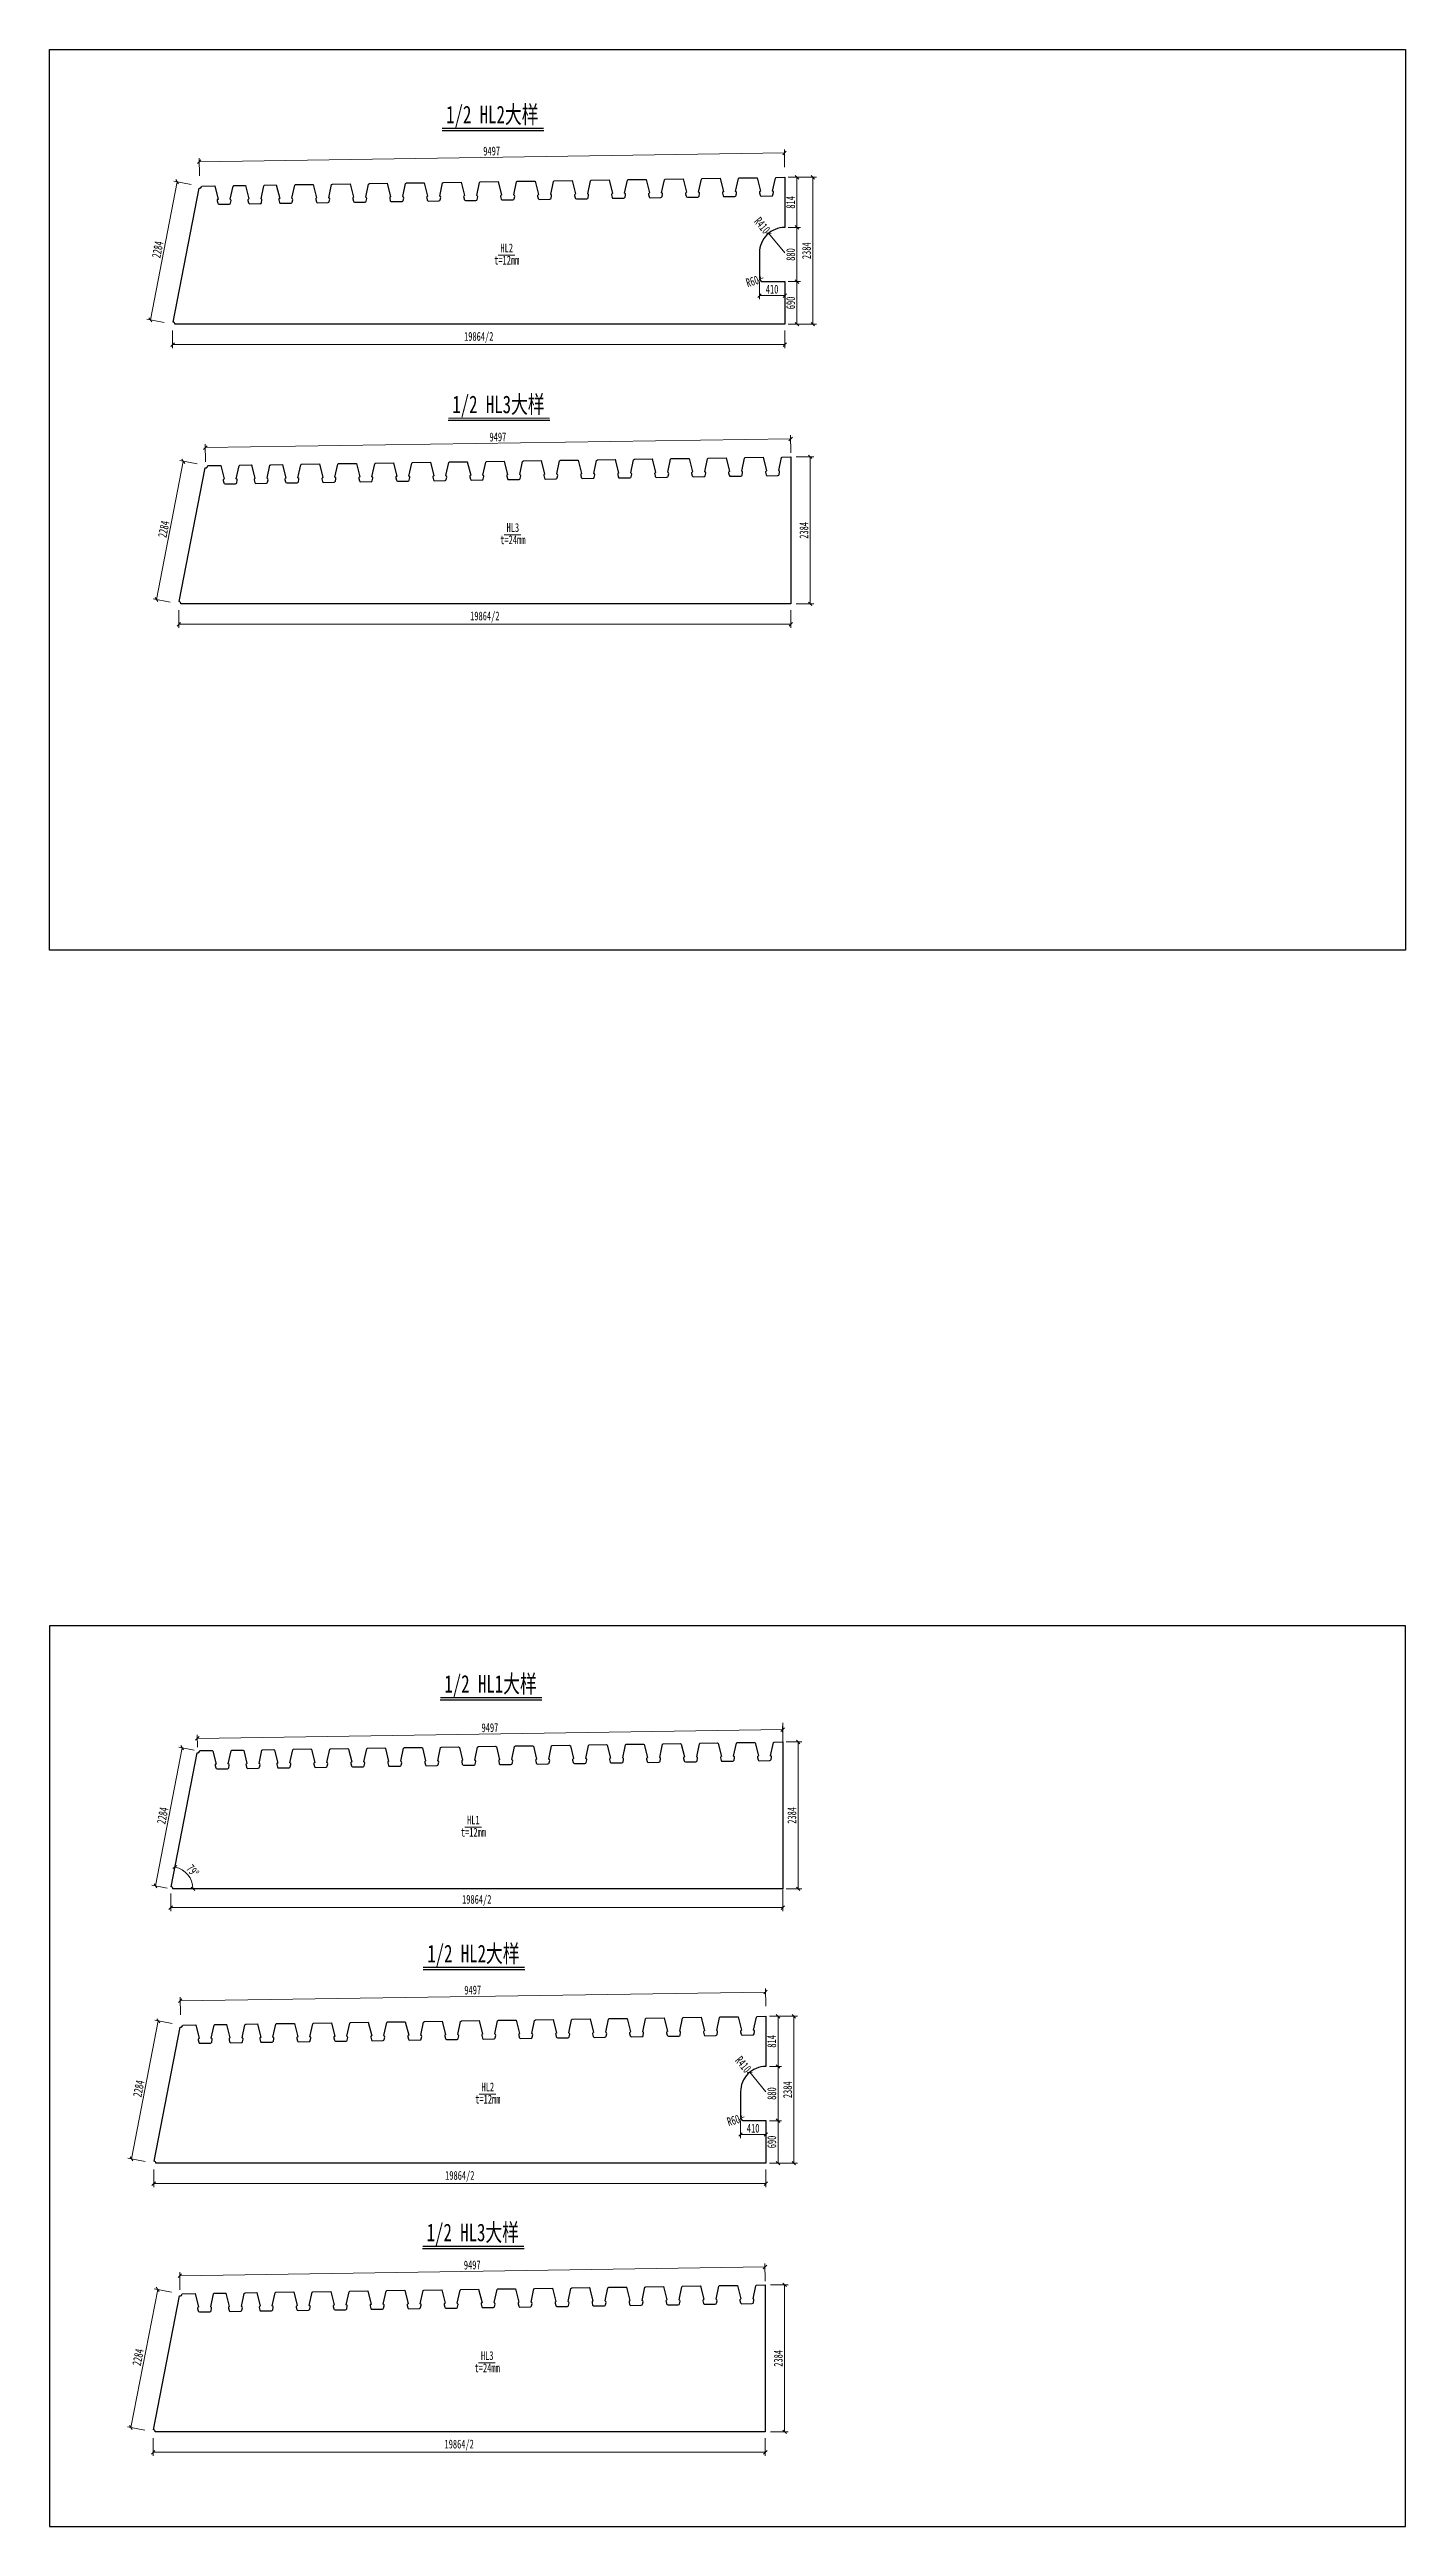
# Model space of a CAD drawing. Header units: millimetres. Extents: x -89049 to 410567, y -307459 to -100425.
# Drawn here: x 388567 to 410567, y -153251 to -113054 of the extents above; entities that cross this region are included whole.
import ezdxf
from ezdxf.enums import TextEntityAlignment as Align

# ---------------------------------------------------------------- set-up
doc = ezdxf.new("R2010")
doc.units = ezdxf.units.MM
doc.linetypes.add('CENTER2', pattern=[28.575, 19.05, -3.175, 3.175, -3.175])
doc.layers.get('Defpoints').update_dxf_attribs({"color": 8})
for name, color, linetype, lineweight in [('中心线', 2, 'CENTER2', 15), ('文字', 7, 'Continuous', 15), ('标注线及字体', 2, 'Continuous', 15), ('桥 构造粗实', 1, 'Continuous', 30), ('细实线', 4, 'Continuous', 15), ('钢板粗线', 1, 'Continuous', 25)]:
    doc.layers.add(name, color=color, linetype=linetype, lineweight=lineweight)
doc.styles.add('111', font='', dxfattribs={"width": 0.7})
doc.styles.add('BM_Dim', font='', dxfattribs={"width": 0.85})
doc.styles.get('111').set_extended_font_data('仿宋_GB2312')
doc.styles.get('BM_Dim').set_extended_font_data('仿宋_GB2312')
doc.dimstyles.new('200', dxfattribs={"dimscale": 0, "dimtxt": 2.5, "dimasz": 1, "dimexe": 1, "dimexo": 1, "dimgap": 0.6, "dimtad": 1, "dimdec": 0, "dimdsep": 46, "dimtxsty": '111', "dimblk": 'OBLIQUE', "dimcen": 0, "dimclrd": 4, "dimclre": 4, "dimclrt": 4, "dimadec": 1, "dimazin": 2, "dimtfac": 1, "dimtdec": 0, "dimtix": 1, "dimtmove": 2, "dimatfit": 3, "dimfxl": 4, "dimfxlon": 1, "dimtolj": 1, "dimlwd": -1, "dimlwe": -1, "dimarcsym": 0})

msp = doc.modelspace()

# ---------------------------------------------------------------- texts
at = {"layer": '文字', "style": 'BM_Dim', "width": 0.7}
for s, p in [('t=12mm', (395984.6, -116586.1)), ('HL2', (395984.6, -116387.7)), ('t=24mm', (396083.9, -121123.7)), ('HL3', (396083.9, -120925.4)), ('HL1', (395444, -141900.7)), ('t=12mm', (395444, -142099.1)), ('t=12mm', (395677.5, -146430.9)), ('HL2', (395677.5, -146232.5)), ('t=24mm', (395667.9, -150790.6)), ('HL3', (395667.9, -150592.2))]:
    msp.add_text(s, height=142.86, dxfattribs=at).set_placement(p, align=Align.BOTTOM_CENTER)
at = {"layer": '标注线及字体', "style": '111', "width": 0.7}
for s, p in [('1/2 HL2大样', (395751.5, -114121.9)), ('1/2 HL3大样', (395850.9, -118825.8)), ('1/2 HL1大样', (395722.8, -139589.9)), ('1/2 HL2大样', (395444.5, -143966.7)), ('1/2 HL3大样', (395434.8, -148492.7))]:
    msp.add_text(s, height=285.71, dxfattribs=at).set_placement(p, align=Align.MIDDLE)

# ---------------------------------------------------------------- blocks, each defined once
blk = doc.blocks.new('_Oblique')
at = {"color": 0, "linetype": 'ByBlock', "lineweight": -2}
blk.add_line((-0.5, -0.5), (0.5, 0.5), dxfattribs=at)
blk = doc.blocks.new('*D1157')
at = {"layer": 'Defpoints', "color": 0, "transparency": 16777216}
for p in [(400490, -114733), (391000, -115269), (400496, -115127)]:
    blk.add_point(p, dxfattribs=at)
at = {"layer": '细实线', "color": 4, "transparency": 16777216}
for p, q in [((390997, -115104), (390993, -114818)), ((390994, -114875), (400490, -114733)), ((400493, -114961), (400489, -114676))]:
    blk.add_line(p, q, dxfattribs=at)
at = {"layer": '细实线', "color": 4, "transparency": 16777216, "xscale": 57.14285714285715, "yscale": 57.14285714285715, "zscale": 57.14285714285715}
for p, rotation in [((390994, -114875), 180.8593722436441), ((400490, -114733), 0.8593722436440893)]:
    blk.add_blockref('_Oblique', p, dxfattribs=dict(at, rotation=rotation))
at = {"layer": '细实线', "color": 4, "transparency": 16777216, "insert": (395740, -114702), "char_height": 142.9, "attachment_point": 5, "rotation": 0.8594, "style": '111'}
blk.add_mtext('\\A1;9497', dxfattribs=at)
blk = doc.blocks.new('*D1158')
at = {"layer": 'Defpoints', "color": 0, "transparency": 16777216}
for p in [(391000, -115269), (390202, -117441), (390564, -117511)]:
    blk.add_point(p, dxfattribs=at)
at = {"layer": '细实线', "color": 4, "transparency": 16777216}
for p, q in [((390638, -115199), (390202, -117441)), ((390862, -115243), (390582, -115188)), ((390427, -117484), (390146, -117430))]:
    blk.add_line(p, q, dxfattribs=at)
at = {"layer": '细实线', "color": 4, "transparency": 16777216, "xscale": 57.14285714285715, "yscale": 57.14285714285715, "zscale": 57.14285714285715}
for p, rotation in [((390638, -115199), 78.99999999998744), ((390202, -117441), 258.9999999999875)]:
    blk.add_blockref('_Oblique', p, dxfattribs=dict(at, rotation=rotation))
at = {"layer": '细实线', "color": 4, "transparency": 16777216, "insert": (390320, -116300), "char_height": 142.9, "attachment_point": 5, "rotation": 79, "style": '111'}
blk.add_mtext('\\A1;2284', dxfattribs=at)
blk = doc.blocks.new('*D1159')
at = {"layer": 'Defpoints', "color": 0, "transparency": 16777216}
for p in [(390564, -117511), (400496, -117511), (400496, -117843)]:
    blk.add_point(p, dxfattribs=at)
at = {"layer": '细实线', "color": 4, "transparency": 16777216}
for p, q in [((390564, -117614), (390564, -117900)), ((400496, -117614), (400496, -117900)), ((390564, -117843), (400496, -117843))]:
    blk.add_line(p, q, dxfattribs=at)
at = {"layer": '细实线', "color": 4, "transparency": 16777216, "xscale": 57.14285714285715, "yscale": 57.14285714285715, "zscale": 57.14285714285715, "rotation": 180.0000000000002}
blk.add_blockref('_Oblique', (390564, -117843), dxfattribs=at)
at = {"layer": '细实线', "color": 4, "transparency": 16777216, "xscale": 57.14285714285715, "yscale": 57.14285714285715, "zscale": 57.14285714285715}
blk.add_blockref('_Oblique', (400496, -117843), dxfattribs=at)
at = {"layer": '细实线', "color": 4, "transparency": 16777216, "insert": (395530, -117726), "char_height": 142.86, "attachment_point": 5, "style": '111'}
blk.add_mtext('\\A1;19864/2', dxfattribs=at)
blk = doc.blocks.new('*D1160')
at = {"layer": 'Defpoints', "color": 0, "transparency": 16777216}
for p in [(400496, -115127), (400496, -115941), (400693, -115941)]:
    blk.add_point(p, dxfattribs=at)
at = {"layer": '细实线', "color": 4, "transparency": 16777216}
for p, q in [((400553, -115127), (400750, -115127)), ((400693, -115127), (400693, -115941)), ((400553, -115941), (400750, -115941))]:
    blk.add_line(p, q, dxfattribs=at)
at = {"layer": '细实线', "color": 4, "transparency": 16777216, "xscale": 57.14285714285715, "yscale": 57.14285714285715, "zscale": 57.14285714285715}
for p, rotation in [((400693, -115127), 90), ((400693, -115941), 270)]:
    blk.add_blockref('_Oblique', p, dxfattribs=dict(at, rotation=rotation))
at = {"layer": '细实线', "color": 4, "transparency": 16777216, "insert": (400591, -115534), "char_height": 142.9, "attachment_point": 5, "rotation": 90, "style": '111'}
blk.add_mtext('\\A1;814', dxfattribs=at)
blk = doc.blocks.new('*D1161')
at = {"layer": 'Defpoints', "color": 0, "transparency": 16777216}
for p in [(400496, -115941), (400496, -116821), (400694, -116821)]:
    blk.add_point(p, dxfattribs=at)
at = {"layer": '细实线', "color": 4, "transparency": 16777216}
for p, q in [((400553, -115941), (400751, -115941)), ((400694, -115941), (400694, -116821)), ((400553, -116821), (400751, -116821))]:
    blk.add_line(p, q, dxfattribs=at)
at = {"layer": '细实线', "color": 4, "transparency": 16777216, "xscale": 57.14285714285715, "yscale": 57.14285714285715, "zscale": 57.14285714285715}
for p, rotation in [((400694, -115941), 90), ((400694, -116821), 270)]:
    blk.add_blockref('_Oblique', p, dxfattribs=dict(at, rotation=rotation))
at = {"layer": '细实线', "color": 4, "transparency": 16777216, "insert": (400592, -116381), "char_height": 142.9, "attachment_point": 5, "rotation": 90, "style": '111'}
blk.add_mtext('\\A1;880', dxfattribs=at)
blk = doc.blocks.new('*D1162')
at = {"layer": 'Defpoints', "color": 0, "transparency": 16777216}
for p in [(400496, -116821), (400496, -117511), (400694, -117511)]:
    blk.add_point(p, dxfattribs=at)
at = {"layer": '细实线', "color": 4, "transparency": 16777216}
for p, q in [((400553, -116821), (400751, -116821)), ((400694, -116821), (400694, -117511)), ((400553, -117511), (400751, -117511))]:
    blk.add_line(p, q, dxfattribs=at)
at = {"layer": '细实线', "color": 4, "transparency": 16777216, "xscale": 57.14285714285715, "yscale": 57.14285714285715, "zscale": 57.14285714285715}
for p, rotation in [((400694, -116821), 90), ((400694, -117511), 270)]:
    blk.add_blockref('_Oblique', p, dxfattribs=dict(at, rotation=rotation))
at = {"layer": '细实线', "color": 4, "transparency": 16777216, "insert": (400592, -117166), "char_height": 142.9, "attachment_point": 5, "rotation": 90, "style": '111'}
blk.add_mtext('\\A1;690', dxfattribs=at)
blk = doc.blocks.new('*D1163')
at = {"layer": 'Defpoints', "color": 0, "transparency": 16777216}
for p in [(400496, -115127), (400496, -117511), (400951, -117511)]:
    blk.add_point(p, dxfattribs=at)
at = {"layer": '细实线', "color": 4, "transparency": 16777216}
for p, q in [((400722, -115127), (401008, -115127)), ((400951, -115127), (400951, -117511)), ((400722, -117511), (401008, -117511))]:
    blk.add_line(p, q, dxfattribs=at)
at = {"layer": '细实线', "color": 4, "transparency": 16777216, "xscale": 57.14285714285715, "yscale": 57.14285714285715, "zscale": 57.14285714285715}
for p, rotation in [((400951, -115127), 90), ((400951, -117511), 270)]:
    blk.add_blockref('_Oblique', p, dxfattribs=dict(at, rotation=rotation))
at = {"layer": '细实线', "color": 4, "transparency": 16777216, "insert": (400849, -116319), "char_height": 142.9, "attachment_point": 5, "rotation": 90, "style": '111'}
blk.add_mtext('\\A1;2384', dxfattribs=at)
blk = doc.blocks.new('*D1164')
at = {"layer": 'Defpoints', "color": 0, "transparency": 16777216}
for p in [(400234, -116035), (400495, -116351)]:
    blk.add_point(p, dxfattribs=at)
at = {"layer": '细实线', "color": 4, "transparency": 16777216}
for p in [(400234, -116035), (400495, -116351)]:
    blk.add_line(p, (400234, -116035), dxfattribs=at)
at = {"layer": '细实线', "color": 4, "transparency": 16777216, "xscale": 57.14285714285715, "yscale": 57.14285714285715, "zscale": 57.14285714285715, "rotation": 309.6073225296689}
blk.add_blockref('_Oblique', (400234, -116035), dxfattribs=at)
at = {"layer": '细实线', "color": 4, "transparency": 16777216, "insert": (400129, -115909), "char_height": 142.9, "attachment_point": 5, "rotation": 309.6073, "style": '111'}
blk.add_mtext('\\A1;R410', dxfattribs=at)
blk = doc.blocks.new('*D1165')
at = {"layer": 'Defpoints', "color": 0, "transparency": 16777216}
for p in [(400088, -116779), (400145, -116761)]:
    blk.add_point(p, dxfattribs=at)
at = {"layer": '细实线', "color": 4, "transparency": 16777216}
for p in [(400145, -116761), (400088, -116779)]:
    blk.add_line(p, (400088, -116779), dxfattribs=at)
at = {"layer": '细实线', "color": 4, "transparency": 16777216, "xscale": 57.14285714285715, "yscale": 57.14285714285715, "zscale": 57.14285714285715, "rotation": 17.1291591796955}
blk.add_blockref('_Oblique', (400088, -116779), dxfattribs=at)
at = {"layer": '细实线', "color": 4, "transparency": 16777216, "insert": (399970, -116815), "char_height": 142.9, "attachment_point": 5, "rotation": 17.1292, "style": '111'}
blk.add_mtext('\\A1;R60', dxfattribs=at)
blk = doc.blocks.new('*D1166')
at = {"layer": 'Defpoints', "color": 0, "transparency": 16777216}
for p in [(400085, -116651), (400496, -116821), (400496, -117047)]:
    blk.add_point(p, dxfattribs=at)
at = {"layer": '细实线', "color": 4, "transparency": 16777216}
for p, q in [((400085, -116818), (400085, -117104)), ((400496, -116878), (400496, -117104)), ((400085, -117047), (400496, -117047))]:
    blk.add_line(p, q, dxfattribs=at)
at = {"layer": '细实线', "color": 4, "transparency": 16777216, "xscale": 57.14285714285715, "yscale": 57.14285714285715, "zscale": 57.14285714285715, "rotation": 180}
blk.add_blockref('_Oblique', (400085, -117047), dxfattribs=at)
at = {"layer": '细实线', "color": 4, "transparency": 16777216, "xscale": 57.14285714285715, "yscale": 57.14285714285715, "zscale": 57.14285714285715}
blk.add_blockref('_Oblique', (400496, -117047), dxfattribs=at)
at = {"layer": '细实线', "color": 4, "transparency": 16777216, "insert": (400290, -116944), "char_height": 142.9, "attachment_point": 5, "style": '111'}
blk.add_mtext('\\A1;410', dxfattribs=at)
blk = doc.blocks.new('*D1167')
at = {"layer": 'Defpoints', "color": 0, "transparency": 16777216}
for p in [(400591, -119373), (400595, -119665), (391099, -119807)]:
    blk.add_point(p, dxfattribs=at)
at = {"layer": '细实线', "color": 4, "transparency": 16777216}
for p, q in [((391095, -119515), (400591, -119373)), ((400594, -119601), (400590, -119315)), ((391098, -119744), (391094, -119458))]:
    blk.add_line(p, q, dxfattribs=at)
at = {"layer": '细实线', "color": 4, "transparency": 16777216, "xscale": 57.14285714285715, "yscale": 57.14285714285715, "zscale": 57.14285714285715}
for p, rotation in [((400591, -119373), 0.8593722436440893), ((391095, -119515), 180.8593722436441)]:
    blk.add_blockref('_Oblique', p, dxfattribs=dict(at, rotation=rotation))
at = {"layer": '细实线', "color": 4, "transparency": 16777216, "insert": (395841, -119342), "char_height": 142.9, "attachment_point": 5, "rotation": 0.8594, "style": '111'}
blk.add_mtext('\\A1;9497', dxfattribs=at)
blk = doc.blocks.new('*D1168')
at = {"layer": 'Defpoints', "color": 0, "transparency": 16777216}
for p in [(391099, -119807), (390302, -121978), (390664, -122049)]:
    blk.add_point(p, dxfattribs=at)
at = {"layer": '细实线', "color": 4, "transparency": 16777216}
for p, q in [((390737, -119737), (390302, -121978)), ((390962, -119780), (390681, -119726)), ((390526, -122022), (390246, -121967))]:
    blk.add_line(p, q, dxfattribs=at)
at = {"layer": '细实线', "color": 4, "transparency": 16777216, "xscale": 57.14285714285715, "yscale": 57.14285714285715, "zscale": 57.14285714285715}
for p, rotation in [((390737, -119737), 78.99999999998744), ((390302, -121978), 258.9999999999875)]:
    blk.add_blockref('_Oblique', p, dxfattribs=dict(at, rotation=rotation))
at = {"layer": '细实线', "color": 4, "transparency": 16777216, "insert": (390419, -120838), "char_height": 142.9, "attachment_point": 5, "rotation": 79, "style": '111'}
blk.add_mtext('\\A1;2284', dxfattribs=at)
blk = doc.blocks.new('*D1169')
at = {"layer": 'Defpoints', "color": 0, "transparency": 16777216}
for p in [(390664, -122049), (400595, -122049), (400595, -122381)]:
    blk.add_point(p, dxfattribs=at)
at = {"layer": '细实线', "color": 4, "transparency": 16777216}
for p, q in [((390664, -122152), (390664, -122438)), ((400595, -122152), (400595, -122438)), ((390664, -122381), (400595, -122381))]:
    blk.add_line(p, q, dxfattribs=at)
at = {"layer": '细实线', "color": 4, "transparency": 16777216, "xscale": 57.14285714285715, "yscale": 57.14285714285715, "zscale": 57.14285714285715, "rotation": 180.0000000000002}
blk.add_blockref('_Oblique', (390664, -122381), dxfattribs=at)
at = {"layer": '细实线', "color": 4, "transparency": 16777216, "xscale": 57.14285714285715, "yscale": 57.14285714285715, "zscale": 57.14285714285715}
blk.add_blockref('_Oblique', (400595, -122381), dxfattribs=at)
at = {"layer": '细实线', "color": 4, "transparency": 16777216, "insert": (395629, -122264), "char_height": 142.86, "attachment_point": 5, "style": '111'}
blk.add_mtext('\\A1;19864/2', dxfattribs=at)
blk = doc.blocks.new('*D1170')
at = {"layer": 'Defpoints', "color": 0, "transparency": 16777216}
for p in [(400595, -119665), (400595, -122049), (400909, -122049)]:
    blk.add_point(p, dxfattribs=at)
at = {"layer": '细实线', "color": 4, "transparency": 16777216}
for p, q in [((400680, -119665), (400966, -119665)), ((400909, -119665), (400909, -122049)), ((400680, -122049), (400966, -122049))]:
    blk.add_line(p, q, dxfattribs=at)
at = {"layer": '细实线', "color": 4, "transparency": 16777216, "xscale": 57.14285714285715, "yscale": 57.14285714285715, "zscale": 57.14285714285715}
for p, rotation in [((400909, -119665), 90), ((400909, -122049), 270)]:
    blk.add_blockref('_Oblique', p, dxfattribs=dict(at, rotation=rotation))
at = {"layer": '细实线', "color": 4, "transparency": 16777216, "insert": (400807, -120857), "char_height": 142.9, "attachment_point": 5, "rotation": 90, "style": '111'}
blk.add_mtext('\\A1;2384', dxfattribs=at)
blk = doc.blocks.new('*D1745')
at = {"layer": 'Defpoints', "color": 0, "transparency": 16777216}
for p in [(390533, -142903), (400464, -142903), (400464, -143208)]:
    blk.add_point(p, dxfattribs=at)
at = {"layer": '细实线', "color": 4, "transparency": 16777216}
for p, q in [((390533, -142979), (390533, -143265)), ((400464, -142979), (400464, -143265)), ((390533, -143208), (400464, -143208))]:
    blk.add_line(p, q, dxfattribs=at)
at = {"layer": '细实线', "color": 4, "transparency": 16777216, "xscale": 57.14285714285715, "yscale": 57.14285714285715, "zscale": 57.14285714285715, "rotation": 180}
blk.add_blockref('_Oblique', (390533, -143208), dxfattribs=at)
at = {"layer": '细实线', "color": 4, "transparency": 16777216, "xscale": 57.14285714285715, "yscale": 57.14285714285715, "zscale": 57.14285714285715}
blk.add_blockref('_Oblique', (400464, -143208), dxfattribs=at)
at = {"layer": '细实线', "color": 4, "transparency": 16777216, "insert": (395498, -143091), "char_height": 142.86, "attachment_point": 5, "style": '111'}
blk.add_mtext('\\A1;19864/2', dxfattribs=at)
blk = doc.blocks.new('*D1746')
at = {"layer": 'Defpoints', "color": 0, "transparency": 16777216}
for p in [(390968, -140662), (390823, -142691), (390539, -142869), (390575, -142903), (398704, -142903)]:
    blk.add_point(p, dxfattribs=at)
at = {"layer": '细实线', "color": 4, "transparency": 16777216}
blk.add_arc((390533, -142903), 360, 0, 79, dxfattribs=at)
at = {"layer": '细实线', "color": 4, "transparency": 16777216, "xscale": 57.14285714285715, "yscale": 57.14285714285715, "zscale": 57.14285714285715}
for p, rotation in [((390601, -142550), 168.9999999999494), ((390893, -142903), 270)]:
    blk.add_blockref('_Oblique', p, dxfattribs=dict(at, rotation=rotation))
at = {"layer": '细实线', "color": 4, "transparency": 16777216, "insert": (390889, -142609), "char_height": 142.9, "attachment_point": 5, "rotation": 309.5, "style": '111'}
blk.add_mtext('\\A1;79%%d', dxfattribs=at)
blk = doc.blocks.new('*D1747')
at = {"layer": 'Defpoints', "color": 0, "transparency": 16777216}
for p in [(390720, -140613), (390968, -140662), (390533, -142903)]:
    blk.add_point(p, dxfattribs=at)
at = {"layer": '细实线', "color": 4, "transparency": 16777216}
for p, q in [((390284, -142855), (390720, -140613)), ((390912, -140651), (390664, -140602)), ((390476, -142892), (390228, -142844))]:
    blk.add_line(p, q, dxfattribs=at)
at = {"layer": '细实线', "color": 4, "transparency": 16777216, "xscale": 57.14285714285715, "yscale": 57.14285714285715, "zscale": 57.14285714285715}
for p, rotation in [((390720, -140613), 78.9999999999896), ((390284, -142855), 258.9999999999896)]:
    blk.add_blockref('_Oblique', p, dxfattribs=dict(at, rotation=rotation))
at = {"layer": '细实线', "color": 4, "transparency": 16777216, "insert": (390401, -141715), "char_height": 142.9, "attachment_point": 5, "rotation": 79, "style": '111'}
blk.add_mtext('\\A1;2284', dxfattribs=at)
blk = doc.blocks.new('*D1748')
at = {"layer": 'Defpoints', "color": 0, "transparency": 16777216}
for p in [(390968, -140662), (400461, -140319), (400464, -140519)]:
    blk.add_point(p, dxfattribs=at)
at = {"layer": '细实线', "color": 4, "transparency": 16777216}
for p, q in [((400463, -140462), (400460, -140261)), ((390967, -140604), (390964, -140404)), ((390965, -140461), (400461, -140319))]:
    blk.add_line(p, q, dxfattribs=at)
at = {"layer": '细实线', "color": 4, "transparency": 16777216, "xscale": 57.14285714285715, "yscale": 57.14285714285715, "zscale": 57.14285714285715}
for p, rotation in [((390965, -140461), 180.8593722436442), ((400461, -140319), 0.8593722436442209)]:
    blk.add_blockref('_Oblique', p, dxfattribs=dict(at, rotation=rotation))
at = {"layer": '细实线', "color": 4, "transparency": 16777216, "insert": (395712, -140288), "char_height": 142.9, "attachment_point": 5, "rotation": 0.8594, "style": '111'}
blk.add_mtext('\\A1;9497', dxfattribs=at)
blk = doc.blocks.new('*D1749')
at = {"layer": 'Defpoints', "color": 0, "transparency": 16777216}
for p in [(400464, -140519), (400464, -142903), (400713, -142903)]:
    blk.add_point(p, dxfattribs=at)
at = {"layer": '细实线', "color": 4, "transparency": 16777216}
for p, q in [((400521, -140519), (400771, -140519)), ((400713, -140519), (400713, -142903)), ((400521, -142903), (400771, -142903))]:
    blk.add_line(p, q, dxfattribs=at)
at = {"layer": '细实线', "color": 4, "transparency": 16777216, "xscale": 57.14285714285715, "yscale": 57.14285714285715, "zscale": 57.14285714285715}
for p, rotation in [((400713, -140519), 90), ((400713, -142903), 270)]:
    blk.add_blockref('_Oblique', p, dxfattribs=dict(at, rotation=rotation))
at = {"layer": '细实线', "color": 4, "transparency": 16777216, "insert": (400611, -141711), "char_height": 142.9, "attachment_point": 5, "rotation": 90, "style": '111'}
blk.add_mtext('\\A1;2384', dxfattribs=at)
blk = doc.blocks.new('*D1750')
at = {"layer": 'Defpoints', "color": 0, "transparency": 16777216}
for p in [(400183, -144578), (400189, -144972), (390693, -145114)]:
    blk.add_point(p, dxfattribs=at)
at = {"layer": '细实线', "color": 4, "transparency": 16777216}
for p, q in [((390690, -144948), (390686, -144663)), ((390687, -144720), (400183, -144578)), ((400186, -144806), (400182, -144520))]:
    blk.add_line(p, q, dxfattribs=at)
at = {"layer": '细实线', "color": 4, "transparency": 16777216, "xscale": 57.14285714285715, "yscale": 57.14285714285715, "zscale": 57.14285714285715}
for p, rotation in [((390687, -144720), 180.8593722436441), ((400183, -144578), 0.8593722436441771)]:
    blk.add_blockref('_Oblique', p, dxfattribs=dict(at, rotation=rotation))
at = {"layer": '细实线', "color": 4, "transparency": 16777216, "insert": (395433, -144546), "char_height": 142.9, "attachment_point": 5, "rotation": 0.8594, "style": '111'}
blk.add_mtext('\\A1;9497', dxfattribs=at)
blk = doc.blocks.new('*D1751')
at = {"layer": 'Defpoints', "color": 0, "transparency": 16777216}
for p in [(390693, -145114), (389895, -147285), (390257, -147356)]:
    blk.add_point(p, dxfattribs=at)
at = {"layer": '细实线', "color": 4, "transparency": 16777216}
for p, q in [((390331, -145044), (389895, -147285)), ((390555, -145087), (390275, -145033)), ((390120, -147329), (389839, -147274))]:
    blk.add_line(p, q, dxfattribs=at)
at = {"layer": '细实线', "color": 4, "transparency": 16777216, "xscale": 57.14285714285715, "yscale": 57.14285714285715, "zscale": 57.14285714285715}
for p, rotation in [((390331, -145044), 78.99999999998744), ((389895, -147285), 258.9999999999875)]:
    blk.add_blockref('_Oblique', p, dxfattribs=dict(at, rotation=rotation))
at = {"layer": '细实线', "color": 4, "transparency": 16777216, "insert": (390013, -146145), "char_height": 142.9, "attachment_point": 5, "rotation": 79, "style": '111'}
blk.add_mtext('\\A1;2284', dxfattribs=at)
blk = doc.blocks.new('*D1752')
at = {"layer": 'Defpoints', "color": 0, "transparency": 16777216}
for p in [(390257, -147356), (400189, -147356), (400189, -147688)]:
    blk.add_point(p, dxfattribs=at)
at = {"layer": '细实线', "color": 4, "transparency": 16777216}
for p, q in [((390257, -147459), (390257, -147745)), ((400189, -147459), (400189, -147745)), ((390257, -147688), (400189, -147688))]:
    blk.add_line(p, q, dxfattribs=at)
at = {"layer": '细实线', "color": 4, "transparency": 16777216, "xscale": 57.14285714285715, "yscale": 57.14285714285715, "zscale": 57.14285714285715, "rotation": 180.0000000000003}
blk.add_blockref('_Oblique', (390257, -147688), dxfattribs=at)
at = {"layer": '细实线', "color": 4, "transparency": 16777216, "xscale": 57.14285714285715, "yscale": 57.14285714285715, "zscale": 57.14285714285715}
blk.add_blockref('_Oblique', (400189, -147688), dxfattribs=at)
at = {"layer": '细实线', "color": 4, "transparency": 16777216, "insert": (395223, -147571), "char_height": 142.86, "attachment_point": 5, "style": '111'}
blk.add_mtext('\\A1;19864/2', dxfattribs=at)
blk = doc.blocks.new('*D1753')
at = {"layer": 'Defpoints', "color": 0, "transparency": 16777216}
for p in [(400189, -144972), (400189, -145786), (400386, -145786)]:
    blk.add_point(p, dxfattribs=at)
at = {"layer": '细实线', "color": 4, "transparency": 16777216}
for p, q in [((400246, -144972), (400443, -144972)), ((400386, -144972), (400386, -145786)), ((400246, -145786), (400443, -145786))]:
    blk.add_line(p, q, dxfattribs=at)
at = {"layer": '细实线', "color": 4, "transparency": 16777216, "xscale": 57.14285714285715, "yscale": 57.14285714285715, "zscale": 57.14285714285715}
for p, rotation in [((400386, -144972), 90), ((400386, -145786), 270)]:
    blk.add_blockref('_Oblique', p, dxfattribs=dict(at, rotation=rotation))
at = {"layer": '细实线', "color": 4, "transparency": 16777216, "insert": (400284, -145379), "char_height": 142.9, "attachment_point": 5, "rotation": 90, "style": '111'}
blk.add_mtext('\\A1;814', dxfattribs=at)
blk = doc.blocks.new('*D1754')
at = {"layer": 'Defpoints', "color": 0, "transparency": 16777216}
for p in [(400189, -145786), (400189, -146666), (400387, -146666)]:
    blk.add_point(p, dxfattribs=at)
at = {"layer": '细实线', "color": 4, "transparency": 16777216}
for p, q in [((400246, -145786), (400444, -145786)), ((400387, -145786), (400387, -146666)), ((400246, -146666), (400444, -146666))]:
    blk.add_line(p, q, dxfattribs=at)
at = {"layer": '细实线', "color": 4, "transparency": 16777216, "xscale": 57.14285714285715, "yscale": 57.14285714285715, "zscale": 57.14285714285715}
for p, rotation in [((400387, -145786), 90), ((400387, -146666), 270)]:
    blk.add_blockref('_Oblique', p, dxfattribs=dict(at, rotation=rotation))
at = {"layer": '细实线', "color": 4, "transparency": 16777216, "insert": (400285, -146226), "char_height": 142.9, "attachment_point": 5, "rotation": 90, "style": '111'}
blk.add_mtext('\\A1;880', dxfattribs=at)
blk = doc.blocks.new('*D1755')
at = {"layer": 'Defpoints', "color": 0, "transparency": 16777216}
for p in [(400189, -146666), (400189, -147356), (400387, -147356)]:
    blk.add_point(p, dxfattribs=at)
at = {"layer": '细实线', "color": 4, "transparency": 16777216}
for p, q in [((400246, -146666), (400444, -146666)), ((400387, -146666), (400387, -147356)), ((400246, -147356), (400444, -147356))]:
    blk.add_line(p, q, dxfattribs=at)
at = {"layer": '细实线', "color": 4, "transparency": 16777216, "xscale": 57.14285714285715, "yscale": 57.14285714285715, "zscale": 57.14285714285715}
for p, rotation in [((400387, -146666), 90), ((400387, -147356), 270)]:
    blk.add_blockref('_Oblique', p, dxfattribs=dict(at, rotation=rotation))
at = {"layer": '细实线', "color": 4, "transparency": 16777216, "insert": (400285, -147011), "char_height": 142.9, "attachment_point": 5, "rotation": 90, "style": '111'}
blk.add_mtext('\\A1;690', dxfattribs=at)
blk = doc.blocks.new('*D1756')
at = {"layer": 'Defpoints', "color": 0, "transparency": 16777216}
for p in [(400189, -144972), (400189, -147356), (400644, -147356)]:
    blk.add_point(p, dxfattribs=at)
at = {"layer": '细实线', "color": 4, "transparency": 16777216}
for p, q in [((400415, -144972), (400701, -144972)), ((400644, -144972), (400644, -147356)), ((400415, -147356), (400701, -147356))]:
    blk.add_line(p, q, dxfattribs=at)
at = {"layer": '细实线', "color": 4, "transparency": 16777216, "xscale": 57.14285714285715, "yscale": 57.14285714285715, "zscale": 57.14285714285715}
for p, rotation in [((400644, -144972), 90), ((400644, -147356), 270)]:
    blk.add_blockref('_Oblique', p, dxfattribs=dict(at, rotation=rotation))
at = {"layer": '细实线', "color": 4, "transparency": 16777216, "insert": (400542, -146164), "char_height": 142.9, "attachment_point": 5, "rotation": 90, "style": '111'}
blk.add_mtext('\\A1;2384', dxfattribs=at)
blk = doc.blocks.new('*D1757')
at = {"layer": 'Defpoints', "color": 0, "transparency": 16777216}
for p in [(399927, -145880), (400188, -146196)]:
    blk.add_point(p, dxfattribs=at)
at = {"layer": '细实线', "color": 4, "transparency": 16777216}
for p in [(399927, -145880), (400188, -146196)]:
    blk.add_line(p, (399927, -145880), dxfattribs=at)
at = {"layer": '细实线', "color": 4, "transparency": 16777216, "xscale": 57.14285714285715, "yscale": 57.14285714285715, "zscale": 57.14285714285715, "rotation": 309.6073225296689}
blk.add_blockref('_Oblique', (399927, -145880), dxfattribs=at)
at = {"layer": '细实线', "color": 4, "transparency": 16777216, "insert": (399822, -145754), "char_height": 142.9, "attachment_point": 5, "rotation": 309.6073, "style": '111'}
blk.add_mtext('\\A1;R410', dxfattribs=at)
blk = doc.blocks.new('*D1758')
at = {"layer": 'Defpoints', "color": 0, "transparency": 16777216}
for p in [(399781, -146623), (399838, -146606)]:
    blk.add_point(p, dxfattribs=at)
at = {"layer": '细实线', "color": 4, "transparency": 16777216}
for p in [(399838, -146606), (399781, -146623)]:
    blk.add_line(p, (399781, -146623), dxfattribs=at)
at = {"layer": '细实线', "color": 4, "transparency": 16777216, "xscale": 57.14285714285715, "yscale": 57.14285714285715, "zscale": 57.14285714285715, "rotation": 17.12915917966894}
blk.add_blockref('_Oblique', (399781, -146623), dxfattribs=at)
at = {"layer": '细实线', "color": 4, "transparency": 16777216, "insert": (399663, -146660), "char_height": 142.9, "attachment_point": 5, "rotation": 17.1292, "style": '111'}
blk.add_mtext('\\A1;R60', dxfattribs=at)
blk = doc.blocks.new('*D1759')
at = {"layer": 'Defpoints', "color": 0, "transparency": 16777216}
for p in [(399778, -146496), (400189, -146666), (400189, -146891)]:
    blk.add_point(p, dxfattribs=at)
at = {"layer": '细实线', "color": 4, "transparency": 16777216}
for p, q in [((399778, -146663), (399778, -146948)), ((399778, -146891), (400189, -146891)), ((400189, -146723), (400189, -146948))]:
    blk.add_line(p, q, dxfattribs=at)
at = {"layer": '细实线', "color": 4, "transparency": 16777216, "xscale": 57.14285714285715, "yscale": 57.14285714285715, "zscale": 57.14285714285715, "rotation": 180}
blk.add_blockref('_Oblique', (399778, -146891), dxfattribs=at)
at = {"layer": '细实线', "color": 4, "transparency": 16777216, "xscale": 57.14285714285715, "yscale": 57.14285714285715, "zscale": 57.14285714285715}
blk.add_blockref('_Oblique', (400189, -146891), dxfattribs=at)
at = {"layer": '细实线', "color": 4, "transparency": 16777216, "insert": (399983, -146789), "char_height": 142.9, "attachment_point": 5, "style": '111'}
blk.add_mtext('\\A1;410', dxfattribs=at)
blk = doc.blocks.new('*D1760')
at = {"layer": 'Defpoints', "color": 0, "transparency": 16777216}
for p in [(400175, -149039), (390683, -149474), (400179, -149331)]:
    blk.add_point(p, dxfattribs=at)
at = {"layer": '细实线', "color": 4, "transparency": 16777216}
for p, q in [((390682, -149410), (390678, -149125)), ((390679, -149182), (400175, -149039)), ((400178, -149268), (400174, -148982))]:
    blk.add_line(p, q, dxfattribs=at)
at = {"layer": '细实线', "color": 4, "transparency": 16777216, "xscale": 57.14285714285715, "yscale": 57.14285714285715, "zscale": 57.14285714285715}
for p, rotation in [((400175, -149039), 0.8593722436441771), ((390679, -149182), 180.8593722436441)]:
    blk.add_blockref('_Oblique', p, dxfattribs=dict(at, rotation=rotation))
at = {"layer": '细实线', "color": 4, "transparency": 16777216, "insert": (395425, -149008), "char_height": 142.9, "attachment_point": 5, "rotation": 0.8594, "style": '111'}
blk.add_mtext('\\A1;9497', dxfattribs=at)
blk = doc.blocks.new('*D1761')
at = {"layer": 'Defpoints', "color": 0, "transparency": 16777216}
for p in [(390683, -149474), (389886, -151645), (390248, -151715)]:
    blk.add_point(p, dxfattribs=at)
at = {"layer": '细实线', "color": 4, "transparency": 16777216}
for p, q in [((390321, -149404), (389886, -151645)), ((390546, -149447), (390265, -149393)), ((390110, -151689), (389830, -151634))]:
    blk.add_line(p, q, dxfattribs=at)
at = {"layer": '细实线', "color": 4, "transparency": 16777216, "xscale": 57.14285714285715, "yscale": 57.14285714285715, "zscale": 57.14285714285715}
for p, rotation in [((390321, -149404), 78.99999999998744), ((389886, -151645), 258.9999999999875)]:
    blk.add_blockref('_Oblique', p, dxfattribs=dict(at, rotation=rotation))
at = {"layer": '细实线', "color": 4, "transparency": 16777216, "insert": (390003, -150505), "char_height": 142.9, "attachment_point": 5, "rotation": 79, "style": '111'}
blk.add_mtext('\\A1;2284', dxfattribs=at)
blk = doc.blocks.new('*D1762')
at = {"layer": 'Defpoints', "color": 0, "transparency": 16777216}
for p in [(390248, -151715), (400179, -151715), (400179, -152047)]:
    blk.add_point(p, dxfattribs=at)
at = {"layer": '细实线', "color": 4, "transparency": 16777216}
for p, q in [((390248, -151819), (390248, -152105)), ((400179, -151819), (400179, -152105)), ((390248, -152047), (400179, -152047))]:
    blk.add_line(p, q, dxfattribs=at)
at = {"layer": '细实线', "color": 4, "transparency": 16777216, "xscale": 57.14285714285715, "yscale": 57.14285714285715, "zscale": 57.14285714285715, "rotation": 180.0000000000003}
blk.add_blockref('_Oblique', (390248, -152047), dxfattribs=at)
at = {"layer": '细实线', "color": 4, "transparency": 16777216, "xscale": 57.14285714285715, "yscale": 57.14285714285715, "zscale": 57.14285714285715}
blk.add_blockref('_Oblique', (400179, -152047), dxfattribs=at)
at = {"layer": '细实线', "color": 4, "transparency": 16777216, "insert": (395213, -151931), "char_height": 142.86, "attachment_point": 5, "style": '111'}
blk.add_mtext('\\A1;19864/2', dxfattribs=at)
blk = doc.blocks.new('*D1763')
at = {"layer": 'Defpoints', "color": 0, "transparency": 16777216}
for p in [(400179, -149331), (400179, -151715), (400493, -151715)]:
    blk.add_point(p, dxfattribs=at)
at = {"layer": '细实线', "color": 4, "transparency": 16777216}
for p, q in [((400264, -149331), (400550, -149331)), ((400493, -149331), (400493, -151715)), ((400264, -151715), (400550, -151715))]:
    blk.add_line(p, q, dxfattribs=at)
at = {"layer": '细实线', "color": 4, "transparency": 16777216, "xscale": 57.14285714285715, "yscale": 57.14285714285715, "zscale": 57.14285714285715}
for p, rotation in [((400493, -149331), 90), ((400493, -151715), 270)]:
    blk.add_blockref('_Oblique', p, dxfattribs=dict(at, rotation=rotation))
at = {"layer": '细实线', "color": 4, "transparency": 16777216, "insert": (400391, -150523), "char_height": 142.9, "attachment_point": 5, "rotation": 90, "style": '111'}
blk.add_mtext('\\A1;2384', dxfattribs=at)

# ---------------------------------------------------------------- dimensions: what is measured, and where the dimension line sits
at = {"layer": '细实线'}
for p1, p2, distance, picture, middle in [((391000, -115269.4), (400495.7, -115127), 394.3, '*D1157', (395740.4, -114701.7)), ((391000, -115269.4), (390564.3, -117511), -368.7, '*D1158', (390319.8, -116300.3)), ((400495.7, -115127), (400495.7, -115941), 197.3, '*D1160', (400590.8, -115534)), ((400495.7, -115127), (400495.7, -117511), 455.3, '*D1163', (400848.8, -116319)), ((400495.7, -115941), (400495.7, -116821), 198.3, '*D1161', (400591.8, -116381)), ((400495.7, -116821), (400495.7, -117511), 198.3, '*D1162', (400591.8, -117166)), ((391099.3, -119807), (400595, -119664.6), 292.1, '*D1167', (395841.3, -119341.5)), ((391099.3, -119807), (390663.6, -122048.6), -368.7, '*D1168', (390419.1, -120838)), ((400595, -119664.6), (400595, -122048.6), 313.8, '*D1170', (400806.6, -120856.6)), ((390968.3, -140661.6), (400464.2, -140519.2), 200.6, '*D1748', (395711.7, -140287.6)), ((390532.6, -142903.2), (390968.3, -140661.6), 253.3, '*D1747', (390401.4, -141714.5)), ((390692.9, -145114.2), (400188.6, -144971.8), 394.3, '*D1750', (395433.3, -144546.5)), ((390692.9166, -145114.1882), (390257.2014, -147355.7487), -368.7287, '*D1751', (390012.7439, -146145.1035)), ((400188.6, -144971.8), (400188.6, -145785.7), 197.3, '*D1753', (400283.7, -145378.8)), ((400188.6, -144971.8), (400188.6, -147355.7), 455.3, '*D1756', (400541.7, -146163.8)), ((400188.6, -145785.7), (400188.6, -146665.7), 198.3, '*D1754', (400284.7, -146225.7)), ((400188.6, -146665.7), (400188.6, -147355.7), 198.3, '*D1755', (400284.7, -147010.7)), ((390683.3, -149473.9), (400179, -149331.4), 292.1, '*D1760', (395425.2, -149008.4)), ((390683.2676, -149473.8858), (390247.5524, -151715.4463), -368.7287, '*D1761', (390003.0949, -150504.8011)), ((400179, -149331.4), (400179, -151715.4), 313.8, '*D1763', (400390.6, -150523.4))]:
    dim = msp.add_aligned_dim(p1=p1, p2=p2, distance=distance, dimstyle='200', override={"dimscale": 57.142857, "dimblk": 'Oblique'}, dxfattribs=at)
    dim.commit()
    dim.dimension.update_dxf_attribs({"geometry": picture, "text_midpoint": middle})
for center, mpoint, picture, middle in [((400495.3, -116351), (400233.9, -116035.1), '*D1164', (400129.4, -115908.8)), ((400145.3, -116761), (400087.9, -116778.6), '*D1165', (399970.2, -116814.9)), ((400188.2, -146195.7), (399926.8, -145879.9), '*D1757', (399822.3, -145753.6)), ((399838.2, -146605.7), (399780.9, -146623.4), '*D1758', (399663.2, -146659.7))]:
    dim = msp.add_radius_dim(center=center, mpoint=mpoint, dimstyle='200', override={"dimscale": 57.142857, "dimblk": 'Oblique'}, dxfattribs=at)
    dim.commit()
    dim.dimension.update_dxf_attribs({"geometry": picture, "text_midpoint": middle, "dimtype": 164})
for base, p1, p2, picture, middle in [((400495.7, -117046.5), (400085.3, -116651.5), (400495.7, -116821), '*D1166', (400290.5, -116944.3)), ((400188.6, -146891.3), (399778.2, -146496.2), (400188.6, -146665.7), '*D1759', (399983.4, -146789.1))]:
    dim = msp.add_linear_dim(base=base, p1=p1, p2=p2, dimstyle='200', override={"dimscale": 57.142857, "dimblk": 'Oblique'}, dxfattribs=at)
    dim.commit()
    dim.dimension.update_dxf_attribs({"geometry": picture, "text_midpoint": middle})
for p1, p2, picture, middle in [((390564.3, -117511), (400495.7, -117511), '*D1159', (395530, -117726.5)), ((390663.6, -122048.6), (400595, -122048.6), '*D1169', (395629.3, -122264.1)), ((390257.2, -147355.7), (400188.6, -147355.7), '*D1752', (395222.9, -147571.3)), ((390247.6, -151715.4), (400179, -151715.4), '*D1762', (395213.3, -151931))]:
    dim = msp.add_aligned_dim(p1=p1, p2=p2, distance=-332, text='19864/2', dimstyle='200', override={"dimscale": 57.142857, "dimtxsty": '111', "dimblk": 'Oblique'}, dxfattribs=at)
    dim.commit()
    dim.dimension.update_dxf_attribs({"geometry": picture, "text_midpoint": middle})
dim = msp.add_angular_dim_2l(base=(390823.4, -142690.6), line1=((390539.2, -142868.8), (390968.3, -140661.6)), line2=((398703.9, -142903.2), (390575.4, -142903.2)), dimstyle='200', override={"dimscale": 57.142857, "dimblk": 'Oblique'}, dxfattribs=at)
dim.commit()
dim.dimension.update_dxf_attribs({"geometry": '*D1746', "text_midpoint": (390889.4, -142609)})
dim = msp.add_linear_dim(base=(400713.4, -142903.2), p1=(400464.2, -140519.2), p2=(400464.2, -142903.2), angle=90, dimstyle='200', override={"dimscale": 57.142857, "dimblk": 'Oblique'}, dxfattribs=at)
dim.commit()
dim.dimension.update_dxf_attribs({"geometry": '*D1749', "text_midpoint": (400611.2, -141711.2)})
dim = msp.add_linear_dim(base=(400464.2, -143207.7), p1=(390532.6, -142903.2), p2=(400464.2, -142903.2), text='19864/2', dimstyle='200', override={"dimscale": 57.142857, "dimtxsty": '111', "dimblk": 'Oblique'}, dxfattribs=at)
dim.commit()
dim.dimension.update_dxf_attribs({"geometry": '*D1745', "text_midpoint": (395498.4, -143091.2)})

# ---------------------------------------------------------------- linework, layer by layer
at = {"color": 4}
for p, q in [((394935.2, -114367.2), (396584, -114367.2)), ((395034.6, -119071.1), (396683.4, -119071.1)), ((394906.5, -139835.3), (396555.4, -139835.3)), ((394628.2, -144212), (396277, -144212)), ((394618.5, -148738), (396267.3, -148738))]:
    msp.add_line(p, q, dxfattribs=at)
at = {"color": 6, "const_width": 20.6}
for points in [[(394935.2, -114332.9), (396584, -114332.9)], [(395034.6, -119036.9), (396683.4, -119036.9)], [(394906.5, -139801), (396555.4, -139801)], [(394628.2, -144177.7), (396277, -144177.7)], [(394618.5, -148703.7), (396267.3, -148703.7)]]:
    msp.add_lwpolyline(points, dxfattribs=at)
at = {"layer": 'Defpoints'}
for points in [[(388566.6, -113054.1), (410566.6, -113054.1), (410566.6, -127671.3), (388566.6, -127671.3)], [(410566.6, -138634.1), (388566.6, -138634.1), (388566.6, -153251.3), (410566.6, -153251.3)]]:
    msp.add_lwpolyline(points, close=True, dxfattribs=at)
at = {"layer": '中心线', "ltscale": 0.6}
msp.add_line((400464.2, -140208.2), (400464.2, -143137.7), dxfattribs=at)
at = {"layer": '桥 构造粗实'}
for points in [[(390570.9, -117476.6), (390993.3, -115303.8, 0.4762226), (391035, -115268.9), (391246, -115265.7), (391248.3, -115275.4), (391246, -115265.7), (391246, -115265.7), (391300.4, -115485.4, 0.4142662), (391285.8, -115509.7), (391295.7, -115549.5, 0.3488763), (391315.4, -115564.7), (391485.4, -115562.1, 0.3488763), (391504.7, -115546.4), (391513.3, -115506.2, 0.4140909), (391498, -115482.5), (391543.8, -115271), (391555.9, -115261.1), (391746, -115258.2), (391748.3, -115267.9), (391746, -115258.2), (391746, -115258.2), (391800.4, -115477.9, 0.4142662), (391785.8, -115502.2), (391795.7, -115542, 0.3488763), (391815.4, -115557.2), (391985.4, -115554.6, 0.3488763), (392004.7, -115538.9), (392013.3, -115498.7, 0.4140909), (391998, -115475), (392043.8, -115263.5), (392055.9, -115253.6), (392246, -115250.7), (392300.4, -115470.4, 0.4142662), (392285.8, -115494.7), (392295.7, -115534.5, 0.3488763), (392315.4, -115549.7), (392485.4, -115547.1, 0.3488763), (392504.7, -115531.4), (392513.3, -115491.2, 0.4140909), (392498, -115467.5), (392543.8, -115256), (392555.9, -115246.1), (392846, -115241.7), (392900.4, -115461.4, 0.4142662), (392885.8, -115485.7), (392895.7, -115525.5, 0.3488763), (392915.4, -115540.7), (393085.4, -115538.1, 0.3488763), (393104.7, -115522.4), (393113.3, -115482.2, 0.4140909), (393098, -115458.5), (393143.8, -115247), (393155.9, -115237.1), (393446, -115232.7), (393500.4, -115452.4, 0.4142662), (393485.8, -115476.7), (393495.7, -115516.5, 0.3488763), (393515.4, -115531.7), (393685.4, -115529.1, 0.3488763), (393704.7, -115513.4), (393713.3, -115473.2, 0.4140909), (393698, -115449.5), (393743.8, -115238), (393755.9, -115228.1), (394046, -115223.7), (394100.4, -115443.4, 0.4142662), (394085.8, -115467.7), (394095.7, -115507.5, 0.3488763), (394115.4, -115522.7), (394285.4, -115520.1, 0.3488763), (394304.7, -115504.4), (394313.3, -115464.2, 0.4140909), (394298, -115440.5), (394343.8, -115229), (394355.9, -115219.1), (394646, -115214.7), (394700.4, -115434.4, 0.4142662), (394685.8, -115458.7), (394695.7, -115498.5, 0.3488763), (394715.4, -115513.7), (394885.4, -115511.1, 0.3488763), (394904.7, -115495.4), (394913.3, -115455.2, 0.4140909), (394898, -115431.5), (394943.8, -115220), (394955.9, -115210.1), (395246, -115205.7), (395300.4, -115425.4, 0.4142662), (395285.8, -115449.7), (395295.7, -115489.5, 0.3488763), (395315.4, -115504.7), (395485.4, -115502.1, 0.3488763), (395504.7, -115486.4), (395513.3, -115446.2, 0.4140909), (395498, -115422.5), (395543.8, -115211), (395555.9, -115201.1), (395846, -115196.7), (395900.4, -115416.4, 0.4142662), (395885.8, -115440.7), (395895.7, -115480.5, 0.3488763), (395915.4, -115495.7), (396085.4, -115493.1, 0.3488763), (396104.7, -115477.4), (396113.3, -115437.2, 0.4140909), (396098, -115413.5), (396143.8, -115202), (396155.9, -115192.1), (396446, -115187.7), (396500.4, -115407.4, 0.4142662), (396485.8, -115431.7), (396495.7, -115471.5, 0.3488763), (396515.4, -115486.7), (396685.4, -115484.1, 0.3488763), (396704.7, -115468.4), (396713.3, -115428.2, 0.4140909), (396698, -115404.5), (396743.8, -115193), (396755.9, -115183.1), (397046, -115178.7), (397100.4, -115398.4, 0.4142662), (397085.8, -115422.7), (397095.7, -115462.5, 0.3488763), (397115.4, -115477.7), (397285.4, -115475.1, 0.3488763), (397304.7, -115459.4), (397313.3, -115419.2, 0.4140909), (397298, -115395.5), (397343.8, -115184), (397355.9, -115174.1), (397646, -115169.7), (397700.4, -115389.4, 0.4142662), (397685.8, -115413.7), (397695.7, -115453.5, 0.3488763), (397715.4, -115468.7), (397885.4, -115466.1, 0.3488763), (397904.7, -115450.4), (397913.3, -115410.2, 0.4140909), (397898, -115386.5), (397943.8, -115175), (397955.9, -115165.1), (398246, -115160.7), (398300.4, -115380.4, 0.4142662), (398285.8, -115404.7), (398295.7, -115444.5, 0.3488763), (398315.4, -115459.7), (398485.4, -115457.1, 0.3488763), (398504.7, -115441.4), (398513.3, -115401.2, 0.4140909), (398498, -115377.5), (398543.8, -115166), (398555.9, -115156.1), (398846, -115151.7), (398900.4, -115371.4, 0.4142662), (398885.8, -115395.7), (398895.7, -115435.5, 0.3488763), (398915.4, -115450.7), (399085.4, -115448.1, 0.3488763), (399104.7, -115432.4), (399113.3, -115392.2, 0.4140909), (399098, -115368.5), (399143.8, -115157), (399155.9, -115147.1), (399446, -115142.7), (399448.3, -115152.4), (399446, -115142.7), (399446, -115142.7), (399500.4, -115362.4, 0.4142662), (399485.8, -115386.7), (399495.7, -115426.5, 0.3488763), (399515.4, -115441.7), (399685.4, -115439.1, 0.3488763), (399704.7, -115423.4), (399713.3, -115383.2, 0.4140909), (399698, -115359.5), (399743.8, -115148), (399755.9, -115138.1), (400046, -115133.7), (400100.4, -115353.4, 0.4142662), (400085.8, -115377.7), (400095.7, -115417.5, 0.3488763), (400115.4, -115432.7), (400285.4, -115430.1, 0.3488763), (400304.7, -115414.4), (400313.3, -115374.2, 0.4140909), (400298, -115350.5), (400343.8, -115139), (400355.9, -115129.1), (400495.7, -115127), (400495.7, -115941, 0.4145154), (400085.3, -116351), (400085.3, -116761, 0.4142136), (400145.3, -116821), (400495.7, -116821), (400495.7, -117511), (390607.1, -117511), (390599.3, -117511, 0.3590367)], [(390670, -122014.3), (391092.4, -119841.4, 0.4762226), (391134, -119806.5), (391345, -119803.4), (391399.5, -120023.1, 0.4142662), (391384.9, -120047.3), (391394.8, -120087.1, 0.3488763), (391414.5, -120102.3), (391584.5, -120099.8, 0.3488763), (391603.7, -120084), (391612.4, -120043.9, 0.4140909), (391597.1, -120020.1), (391642.9, -119808.6), (391655, -119798.7), (391845, -119795.8), (391847.4, -119805.6), (391845, -119795.8), (391845, -119795.9), (391899.5, -120015.6, 0.4142662), (391884.9, -120039.8), (391894.8, -120079.6, 0.3488763), (391914.5, -120094.8), (392084.5, -120092.3, 0.3488763), (392103.7, -120076.5), (392112.4, -120036.4, 0.4140909), (392097.1, -120012.6), (392142.9, -119801.1), (392155, -119791.2), (392345, -119788.4), (392399.5, -120008.1, 0.4142662), (392384.9, -120032.3), (392394.8, -120072.1, 0.3488763), (392414.5, -120087.3), (392584.5, -120084.8, 0.3488763), (392603.7, -120069), (392612.4, -120028.9, 0.4140909), (392597.1, -120005.1), (392642.9, -119793.6), (392655, -119783.7), (392945, -119779.3), (392947.4, -119789.1), (392945, -119779.3), (392945, -119779.4), (392999.5, -119999.1, 0.4142662), (392984.9, -120023.3), (392994.8, -120063.1, 0.3488763), (393014.5, -120078.3), (393184.5, -120075.8, 0.3488763), (393203.7, -120060), (393212.4, -120019.9, 0.4140909), (393197.1, -119996.1), (393242.9, -119784.6), (393255, -119774.7), (393545, -119770.4), (393599.5, -119990.1, 0.4142662), (393584.9, -120014.3), (393594.8, -120054.1, 0.3488763), (393614.5, -120069.3), (393784.5, -120066.8, 0.3488763), (393803.7, -120051), (393812.4, -120010.9, 0.4140909), (393797.1, -119987.1), (393842.9, -119775.6), (393855, -119765.7), (394145, -119761.4), (394199.5, -119981.1, 0.4142662), (394184.9, -120005.3), (394194.8, -120045.1, 0.3488763), (394214.5, -120060.3), (394384.5, -120057.8, 0.3488763), (394403.7, -120042), (394412.4, -120001.9, 0.4140909), (394397.1, -119978.1), (394442.9, -119766.6), (394455, -119756.7), (394745, -119752.4), (394799.5, -119972.1, 0.4142662), (394784.9, -119996.3), (394794.8, -120036.1, 0.3488763), (394814.5, -120051.3), (394984.5, -120048.8, 0.3488763), (395003.7, -120033), (395012.4, -119992.9, 0.4140909), (394997.1, -119969.1), (395042.9, -119757.6), (395055, -119747.7), (395345, -119743.3), (395347.4, -119753.1), (395345, -119743.3), (395345, -119743.4), (395399.5, -119963.1, 0.4142662), (395384.9, -119987.3), (395394.8, -120027.1, 0.3488763), (395414.5, -120042.3), (395584.5, -120039.8, 0.3488763), (395603.7, -120024), (395612.4, -119983.9, 0.4140909), (395597.1, -119960.1), (395642.9, -119748.6), (395655, -119738.7), (395945, -119734.4), (395999.5, -119954.1, 0.4142662), (395984.9, -119978.3), (395994.8, -120018.1, 0.3488763), (396014.5, -120033.3), (396184.5, -120030.8, 0.3488763), (396203.7, -120015), (396212.4, -119974.9, 0.4140909), (396197.1, -119951.1), (396242.9, -119739.6), (396255, -119729.7), (396545, -119725.4), (396599.5, -119945.1, 0.4142662), (396584.9, -119969.3), (396594.8, -120009.1, 0.3488763), (396614.5, -120024.3), (396784.5, -120021.8, 0.3488763), (396803.7, -120006), (396812.4, -119965.9, 0.4140909), (396797.1, -119942.1), (396842.9, -119730.6), (396855, -119720.7), (397145, -119716.4), (397199.5, -119936.1, 0.4142662), (397184.9, -119960.3), (397194.8, -120000.1, 0.3488763), (397214.5, -120015.3), (397384.5, -120012.8, 0.3488763), (397403.7, -119997), (397412.4, -119956.9, 0.4140909), (397397.1, -119933.1), (397442.9, -119721.6), (397455, -119711.7), (397745, -119707.3), (397747.4, -119717.1), (397745, -119707.3), (397745, -119707.4), (397799.5, -119927.1, 0.4142662), (397784.9, -119951.3), (397794.8, -119991.1, 0.3488763), (397814.5, -120006.3), (397984.5, -120003.8, 0.3488763), (398003.7, -119988), (398012.4, -119947.9, 0.4140909), (397997.1, -119924.1), (398042.9, -119712.6), (398055, -119702.7), (398345, -119698.3), (398347.4, -119708.1), (398345, -119698.3), (398345, -119698.4), (398399.5, -119918.1, 0.4142662), (398384.9, -119942.3), (398394.8, -119982.1, 0.3488763), (398414.5, -119997.3), (398584.5, -119994.8, 0.3488763), (398603.7, -119979), (398612.4, -119938.9, 0.4140909), (398597.1, -119915.1), (398642.9, -119703.6), (398655, -119693.7), (398945, -119689.4), (398999.5, -119909.1, 0.4142662), (398984.9, -119933.3), (398994.8, -119973.1, 0.3488763), (399014.5, -119988.3), (399184.5, -119985.8, 0.3488763), (399203.7, -119970), (399212.4, -119929.9, 0.4140909), (399197.1, -119906.1), (399242.9, -119694.6), (399255, -119684.7), (399545, -119680.3), (399547.4, -119690.1), (399545, -119680.3), (399545, -119680.4), (399599.5, -119900.1, 0.4142662), (399584.9, -119924.3), (399594.8, -119964.1, 0.3488763), (399614.5, -119979.3), (399784.5, -119976.8, 0.3488763), (399803.7, -119961), (399812.4, -119920.9, 0.4140909), (399797.1, -119897.1), (399842.9, -119685.6), (399855, -119675.7), (400145, -119671.3), (400147.4, -119681.1), (400145, -119671.3), (400145, -119671.4), (400199.5, -119891.1, 0.4142662), (400184.9, -119915.3), (400194.8, -119955.1, 0.3488763), (400214.5, -119970.3), (400384.5, -119967.8, 0.3488763), (400403.7, -119952), (400412.4, -119911.9, 0.4140909), (400397.1, -119888.1), (400442.9, -119676.6), (400455, -119666.7), (400595, -119664.6), (400595, -122048.6), (390706.2, -122048.6), (390698.3, -122048.6, 0.3590367)], [(390263.9, -147321.4), (390686.2, -145148.5, 0.4762226), (390727.9, -145113.7), (390938.9, -145110.5), (390941.3, -145120.2), (390938.9, -145110.5), (390938.9, -145110.5), (390993.4, -145330.2, 0.4142662), (390978.8, -145354.4), (390988.7, -145394.3, 0.3488763), (391008.4, -145409.5), (391178.4, -145406.9, 0.3488763), (391197.6, -145391.2), (391206.3, -145351, 0.4140909), (391191, -145327.2), (391236.7, -145115.8), (391248.9, -145105.8), (391438.9, -145103), (391441.3, -145112.7), (391438.9, -145103), (391438.9, -145103), (391493.4, -145322.7, 0.4142662), (391478.8, -145346.9), (391488.7, -145386.8, 0.3488763), (391508.4, -145402), (391678.4, -145399.4, 0.3488763), (391697.6, -145383.7), (391706.3, -145343.5, 0.4140909), (391691, -145319.7), (391736.7, -145108.3), (391748.9, -145098.3), (391938.9, -145095.5), (391993.4, -145315.2, 0.4142662), (391978.8, -145339.4), (391988.7, -145379.3, 0.3488763), (392008.4, -145394.5), (392178.4, -145391.9, 0.3488763), (392197.6, -145376.2), (392206.3, -145336, 0.4140909), (392191, -145312.2), (392236.7, -145100.8), (392248.9, -145090.8), (392538.9, -145086.5), (392593.4, -145306.2, 0.4142662), (392578.8, -145330.4), (392588.7, -145370.3, 0.3488763), (392608.4, -145385.5), (392778.4, -145382.9, 0.3488763), (392797.6, -145367.2), (392806.3, -145327, 0.4140909), (392791, -145303.2), (392836.7, -145091.8), (392848.9, -145081.8), (393138.9, -145077.5), (393193.4, -145297.2, 0.4142662), (393178.8, -145321.4), (393188.7, -145361.3, 0.3488763), (393208.4, -145376.5), (393378.4, -145373.9, 0.3488763), (393397.6, -145358.2), (393406.3, -145318, 0.4140909), (393391, -145294.2), (393436.7, -145082.8), (393448.9, -145072.8), (393738.9, -145068.5), (393793.4, -145288.2, 0.4142662), (393778.8, -145312.4), (393788.7, -145352.3, 0.3488763), (393808.4, -145367.5), (393978.4, -145364.9, 0.3488763), (393997.6, -145349.2), (394006.3, -145309, 0.4140909), (393991, -145285.2), (394036.7, -145073.8), (394048.9, -145063.8), (394338.9, -145059.5), (394393.4, -145279.2, 0.4142662), (394378.8, -145303.4), (394388.7, -145343.3, 0.3488763), (394408.4, -145358.5), (394578.4, -145355.9, 0.3488763), (394597.6, -145340.2), (394606.3, -145300, 0.4140909), (394591, -145276.2), (394636.7, -145064.8), (394648.9, -145054.8), (394938.9, -145050.5), (394993.4, -145270.2, 0.4142662), (394978.8, -145294.4), (394988.7, -145334.3, 0.3488763), (395008.4, -145349.5), (395178.4, -145346.9, 0.3488763), (395197.6, -145331.2), (395206.3, -145291, 0.4140909), (395191, -145267.2), (395236.7, -145055.8), (395248.9, -145045.8), (395538.9, -145041.5), (395593.4, -145261.2, 0.4142662), (395578.8, -145285.4), (395588.7, -145325.3, 0.3488763), (395608.4, -145340.5), (395778.4, -145337.9, 0.3488763), (395797.6, -145322.2), (395806.3, -145282, 0.4140909), (395791, -145258.2), (395836.7, -145046.8), (395848.9, -145036.8), (396138.9, -145032.5), (396193.4, -145252.2, 0.4142662), (396178.8, -145276.4), (396188.7, -145316.3, 0.3488763), (396208.4, -145331.5), (396378.4, -145328.9, 0.3488763), (396397.6, -145313.2), (396406.3, -145273, 0.4140909), (396391, -145249.2), (396436.7, -145037.8), (396448.9, -145027.8), (396738.9, -145023.5), (396793.4, -145243.2, 0.4142662), (396778.8, -145267.4), (396788.7, -145307.3, 0.3488763), (396808.4, -145322.5), (396978.4, -145319.9, 0.3488763), (396997.6, -145304.2), (397006.3, -145264, 0.4140909), (396991, -145240.2), (397036.7, -145028.8), (397048.9, -145018.8), (397338.9, -145014.5), (397393.4, -145234.2, 0.4142662), (397378.8, -145258.4), (397388.7, -145298.3, 0.3488763), (397408.4, -145313.5), (397578.4, -145310.9, 0.3488763), (397597.6, -145295.2), (397606.3, -145255, 0.4140909), (397591, -145231.2), (397636.7, -145019.8), (397648.9, -145009.8), (397938.9, -145005.5), (397993.4, -145225.2, 0.4142662), (397978.8, -145249.4), (397988.7, -145289.3, 0.3488763), (398008.4, -145304.5), (398178.4, -145301.9, 0.3488763), (398197.6, -145286.2), (398206.3, -145246, 0.4140909), (398191, -145222.2), (398236.7, -145010.8), (398248.9, -145000.8), (398538.9, -144996.5), (398593.4, -145216.2, 0.4142662), (398578.8, -145240.4), (398588.7, -145280.3, 0.3488763), (398608.4, -145295.5), (398778.4, -145292.9, 0.3488763), (398797.6, -145277.2), (398806.3, -145237, 0.4140909), (398791, -145213.2), (398836.7, -145001.8), (398848.9, -144991.8), (399138.9, -144987.5), (399141.3, -144997.2), (399138.9, -144987.5), (399138.9, -144987.5), (399193.4, -145207.2, 0.4142662), (399178.8, -145231.4), (399188.7, -145271.3, 0.3488763), (399208.4, -145286.5), (399378.4, -145283.9, 0.3488763), (399397.6, -145268.2), (399406.3, -145228, 0.4140909), (399391, -145204.2), (399436.7, -144992.8), (399448.9, -144982.8), (399738.9, -144978.5), (399793.4, -145198.2, 0.4142662), (399778.8, -145222.4), (399788.7, -145262.3, 0.3488763), (399808.4, -145277.5), (399978.4, -145274.9, 0.3488763), (399997.6, -145259.2), (400006.3, -145219, 0.4140909), (399991, -145195.2), (400036.7, -144983.8), (400048.9, -144973.8), (400188.6, -144971.8), (400188.6, -145785.7, 0.4145154), (399778.2, -146195.7), (399778.2, -146605.7, 0.4142136), (399838.2, -146665.7), (400188.6, -146665.7), (400188.6, -147355.7), (390300.1, -147355.7), (390292.2, -147355.7, 0.3590367)], [(390254, -151681.1), (390676.3, -149508.2, 0.4762226), (390718, -149473.4), (390929, -149470.2), (390983.5, -149689.9, 0.4142662), (390968.9, -149714.1), (390978.7, -149754, 0.3488763), (390998.5, -149769.2), (391168.4, -149766.6, 0.3488763), (391187.7, -149750.8), (391196.4, -149710.7, 0.4140909), (391181.1, -149686.9), (391226.8, -149475.5), (391239, -149465.5), (391429, -149462.7), (391431.4, -149472.4), (391429, -149462.7), (391429, -149462.7), (391483.5, -149682.4, 0.4142662), (391468.9, -149706.6), (391478.7, -149746.5, 0.3488763), (391498.5, -149761.7), (391668.4, -149759.1, 0.3488763), (391687.7, -149743.3), (391696.4, -149703.2, 0.4140909), (391681.1, -149679.4), (391726.8, -149468), (391739, -149458), (391929, -149455.2), (391983.5, -149674.9, 0.4142662), (391968.9, -149699.1), (391978.7, -149739, 0.3488763), (391998.5, -149754.2), (392168.4, -149751.6, 0.3488763), (392187.7, -149735.8), (392196.4, -149695.7, 0.4140909), (392181.1, -149671.9), (392226.8, -149460.5), (392239, -149450.5), (392529, -149446.2), (392531.4, -149455.9), (392529, -149446.2), (392529, -149446.2), (392583.5, -149665.9, 0.4142662), (392568.9, -149690.1), (392578.7, -149730, 0.3488763), (392598.5, -149745.2), (392768.4, -149742.6, 0.3488763), (392787.7, -149726.8), (392796.4, -149686.7, 0.4140909), (392781.1, -149662.9), (392826.8, -149451.5), (392839, -149441.5), (393129, -149437.2), (393183.5, -149656.9, 0.4142662), (393168.9, -149681.1), (393178.7, -149721, 0.3488763), (393198.5, -149736.2), (393368.4, -149733.6, 0.3488763), (393387.7, -149717.8), (393396.4, -149677.7, 0.4140909), (393381.1, -149653.9), (393426.8, -149442.5), (393439, -149432.5), (393729, -149428.2), (393783.5, -149647.9, 0.4142662), (393768.9, -149672.1), (393778.7, -149712, 0.3488763), (393798.5, -149727.2), (393968.4, -149724.6, 0.3488763), (393987.7, -149708.8), (393996.4, -149668.7, 0.4140909), (393981.1, -149644.9), (394026.8, -149433.5), (394039, -149423.5), (394329, -149419.2), (394383.5, -149638.9, 0.4142662), (394368.9, -149663.1), (394378.7, -149703, 0.3488763), (394398.5, -149718.2), (394568.4, -149715.6, 0.3488763), (394587.7, -149699.8), (394596.4, -149659.7, 0.4140909), (394581.1, -149635.9), (394626.8, -149424.5), (394639, -149414.5), (394929, -149410.2), (394931.4, -149419.9), (394929, -149410.2), (394929, -149410.2), (394983.5, -149629.9, 0.4142662), (394968.9, -149654.1), (394978.7, -149694, 0.3488763), (394998.5, -149709.2), (395168.4, -149706.6, 0.3488763), (395187.7, -149690.8), (395196.4, -149650.7, 0.4140909), (395181.1, -149626.9), (395226.8, -149415.5), (395239, -149405.5), (395529, -149401.2), (395583.5, -149620.9, 0.4142662), (395568.9, -149645.1), (395578.7, -149685, 0.3488763), (395598.5, -149700.2), (395768.4, -149697.6, 0.3488763), (395787.7, -149681.8), (395796.4, -149641.7, 0.4140909), (395781.1, -149617.9), (395826.8, -149406.5), (395839, -149396.5), (396129, -149392.2), (396183.5, -149611.9, 0.4142662), (396168.9, -149636.1), (396178.7, -149676, 0.3488763), (396198.5, -149691.2), (396368.4, -149688.6, 0.3488763), (396387.7, -149672.8), (396396.4, -149632.7, 0.4140909), (396381.1, -149608.9), (396426.8, -149397.5), (396439, -149387.5), (396729, -149383.2), (396783.5, -149602.9, 0.4142662), (396768.9, -149627.1), (396778.7, -149667, 0.3488763), (396798.5, -149682.2), (396968.4, -149679.6, 0.3488763), (396987.7, -149663.8), (396996.4, -149623.7, 0.4140909), (396981.1, -149599.9), (397026.8, -149388.5), (397039, -149378.5), (397329, -149374.2), (397331.4, -149383.9), (397329, -149374.2), (397329, -149374.2), (397383.5, -149593.9, 0.4142662), (397368.9, -149618.1), (397378.7, -149658, 0.3488763), (397398.5, -149673.2), (397568.4, -149670.6, 0.3488763), (397587.7, -149654.8), (397596.4, -149614.7, 0.4140909), (397581.1, -149590.9), (397626.8, -149379.5), (397639, -149369.5), (397929, -149365.2), (397931.4, -149374.9), (397929, -149365.2), (397929, -149365.2), (397983.5, -149584.9, 0.4142662), (397968.9, -149609.1), (397978.7, -149649, 0.3488763), (397998.5, -149664.2), (398168.4, -149661.6, 0.3488763), (398187.7, -149645.8), (398196.4, -149605.7, 0.4140909), (398181.1, -149581.9), (398226.8, -149370.5), (398239, -149360.5), (398529, -149356.2), (398583.5, -149575.9, 0.4142662), (398568.9, -149600.1), (398578.7, -149640, 0.3488763), (398598.5, -149655.2), (398768.4, -149652.6, 0.3488763), (398787.7, -149636.8), (398796.4, -149596.7, 0.4140909), (398781.1, -149572.9), (398826.8, -149361.5), (398839, -149351.5), (399129, -149347.2), (399131.4, -149356.9), (399129, -149347.2), (399129, -149347.2), (399183.5, -149566.9, 0.4142662), (399168.9, -149591.1), (399178.7, -149631, 0.3488763), (399198.5, -149646.2), (399368.4, -149643.6, 0.3488763), (399387.7, -149627.8), (399396.4, -149587.7, 0.4140909), (399381.1, -149563.9), (399426.8, -149352.5), (399439, -149342.5), (399729, -149338.2), (399731.4, -149347.9), (399729, -149338.2), (399729, -149338.2), (399783.5, -149557.9, 0.4142662), (399768.9, -149582.1), (399778.7, -149622, 0.3488763), (399798.5, -149637.2), (399968.4, -149634.6, 0.3488763), (399987.7, -149618.8), (399996.4, -149578.7, 0.4140909), (399981.1, -149554.9), (400026.8, -149343.5), (400039, -149333.5), (400179, -149331.4), (400179, -151715.4), (390290.2, -151715.4), (390282.3, -151715.4, 0.3590367)]]:
    msp.add_lwpolyline(points, format="xyb", close=True, dxfattribs=at)
at = {"layer": '细实线'}
for p, q in [((395845.1, -116390.8), (396113.8, -116390.8)), ((395944.4, -120928.4), (396213.2, -120928.4)), ((395304.5, -141903.7), (395573.2, -141903.7)), ((395538, -146235.5), (395806.8, -146235.5)), ((395528.4, -150595.2), (395797.1, -150595.2))]:
    msp.add_line(p, q, dxfattribs=at)
at = {"layer": '钢板粗线'}
msp.add_lwpolyline([(390539.2, -142868.8), (390961.6, -140696, 0.4762226), (391003.3, -140661.1), (391204.2, -140658.1), (391216.7, -140667.7), (391268.7, -140877.6, 0.4142662), (391254.1, -140901.9), (391264, -140941.7, 0.3488763), (391283.7, -140956.9), (391453.7, -140954.3, 0.3488763), (391472.9, -140938.6), (391481.6, -140898.4, 0.4140909), (391466.3, -140874.7), (391512.1, -140663.2), (391524.2, -140653.3), (391704.2, -140650.6), (391716.7, -140660.2), (391768.7, -140870.1, 0.4142662), (391754.1, -140894.4), (391764, -140934.2, 0.3488763), (391783.7, -140949.4), (391953.7, -140946.8, 0.3488763), (391972.9, -140931.1), (391981.6, -140890.9, 0.4140909), (391966.3, -140867.2), (392012.1, -140655.7), (392024.2, -140645.8), (392204.2, -140643.1), (392216.7, -140652.7), (392268.7, -140862.6, 0.4142662), (392254.1, -140886.9), (392264, -140926.7, 0.3488763), (392283.7, -140941.9), (392453.7, -140939.3, 0.3488763), (392472.9, -140923.6), (392481.6, -140883.4, 0.4140909), (392466.3, -140859.7), (392512.1, -140648.2), (392524.2, -140638.3), (392804.2, -140634.1), (392816.7, -140643.7), (392868.7, -140853.6, 0.4142662), (392854.1, -140877.9), (392864, -140917.7, 0.3488763), (392883.7, -140932.9), (393053.7, -140930.3, 0.3488763), (393072.9, -140914.6), (393081.6, -140874.4, 0.4140909), (393066.3, -140850.7), (393112.1, -140639.2), (393124.2, -140629.3), (393404.2, -140625.1), (393416.7, -140634.7), (393468.7, -140844.6, 0.4142662), (393454.1, -140868.9), (393464, -140908.7, 0.3488763), (393483.7, -140923.9), (393653.7, -140921.3, 0.3488763), (393672.9, -140905.6), (393681.6, -140865.4, 0.4140909), (393666.3, -140841.7), (393712.1, -140630.2), (393724.2, -140620.3), (394004.2, -140616.1), (394016.7, -140625.7), (394068.7, -140835.6, 0.4142662), (394054.1, -140859.9), (394064, -140899.7, 0.3488763), (394083.7, -140914.9), (394253.7, -140912.3, 0.3488763), (394272.9, -140896.6), (394281.6, -140856.4, 0.4140909), (394266.3, -140832.7), (394312.1, -140621.2), (394324.2, -140611.3), (394604.2, -140607.1), (394616.7, -140616.7), (394668.7, -140826.6, 0.4142662), (394654.1, -140850.9), (394664, -140890.7, 0.3488763), (394683.7, -140905.9), (394853.7, -140903.3, 0.3488763), (394872.9, -140887.6), (394881.6, -140847.4, 0.4140909), (394866.3, -140823.7), (394912.1, -140612.2), (394924.2, -140602.3), (395204.2, -140598.1), (395216.7, -140607.7), (395268.7, -140817.6, 0.4142662), (395254.1, -140841.9), (395264, -140881.7, 0.3488763), (395283.7, -140896.9), (395453.7, -140894.3, 0.3488763), (395472.9, -140878.6), (395481.6, -140838.4, 0.4140909), (395466.3, -140814.7), (395512.1, -140603.2), (395524.2, -140593.3), (395804.2, -140589.1), (395816.7, -140598.7), (395868.7, -140808.6, 0.4142662), (395854.1, -140832.9), (395864, -140872.7, 0.3488763), (395883.7, -140887.9), (396053.7, -140885.3, 0.3488763), (396072.9, -140869.6), (396081.6, -140829.4, 0.4140909), (396066.3, -140805.7), (396112.1, -140594.2), (396124.2, -140584.3), (396404.2, -140580.1), (396416.7, -140589.7), (396468.7, -140799.6, 0.4142662), (396454.1, -140823.9), (396464, -140863.7, 0.3488763), (396483.7, -140878.9), (396653.7, -140876.3, 0.3488763), (396672.9, -140860.6), (396681.6, -140820.4, 0.4140909), (396666.3, -140796.7), (396712.1, -140585.2), (396724.2, -140575.3), (397004.2, -140571.1), (397016.7, -140580.7), (397068.7, -140790.6, 0.4142662), (397054.1, -140814.9), (397064, -140854.7, 0.3488763), (397083.7, -140869.9), (397253.7, -140867.3, 0.3488763), (397272.9, -140851.6), (397281.6, -140811.4, 0.4140909), (397266.3, -140787.7), (397312.1, -140576.2), (397324.2, -140566.3), (397604.2, -140562.1), (397616.7, -140571.7), (397668.7, -140781.6, 0.4142662), (397654.1, -140805.9), (397664, -140845.7, 0.3488763), (397683.7, -140860.9), (397853.7, -140858.3, 0.3488763), (397872.9, -140842.6), (397881.6, -140802.4, 0.4140909), (397866.3, -140778.7), (397912.1, -140567.2), (397924.2, -140557.3), (398204.2, -140553.1), (398216.7, -140562.7), (398268.7, -140772.6, 0.4142662), (398254.1, -140796.9), (398264, -140836.7, 0.3488763), (398283.7, -140851.9), (398453.7, -140849.3, 0.3488763), (398472.9, -140833.6), (398481.6, -140793.4, 0.4140909), (398466.3, -140769.7), (398512.1, -140558.2), (398524.2, -140548.3), (398804.2, -140544.1), (398816.7, -140553.7), (398868.7, -140763.6, 0.4142662), (398854.1, -140787.9), (398864, -140827.7, 0.3488763), (398883.7, -140842.9), (399053.7, -140840.3, 0.3488763), (399072.9, -140824.6), (399081.6, -140784.4, 0.4140909), (399066.3, -140760.7), (399112.1, -140549.2), (399124.2, -140539.3), (399404.2, -140535.1), (399416.7, -140544.7), (399468.7, -140754.6, 0.4142662), (399454.1, -140778.9), (399464, -140818.7, 0.3488763), (399483.7, -140833.9), (399653.7, -140831.3, 0.3488763), (399672.9, -140815.6), (399681.6, -140775.4, 0.4140909), (399666.3, -140751.7), (399712.1, -140540.2), (399724.2, -140530.3), (400004.2, -140526.1), (400016.7, -140535.7), (400068.7, -140745.6, 0.4142662), (400054.1, -140769.9), (400064, -140809.7, 0.3488763), (400083.7, -140824.9), (400253.7, -140822.3, 0.3488763), (400272.9, -140806.6), (400281.6, -140766.4, 0.4140909), (400266.3, -140742.7), (400312.1, -140531.2), (400324.2, -140521.3), (400464.2, -140519.2), (400464.2, -142903.2), (390567.6, -142903.2, 0.3590367)], format="xyb", close=True, dxfattribs=at)

msp.set_redraw_order([(e.dxf.handle, doc.entitydb.next_handle()) for e in msp.query("TEXT MTEXT ATTDEF DIMENSION ARC_DIMENSION")])  # texts and dimensions are drawn at this point

doc.saveas('drawing.dxf')
